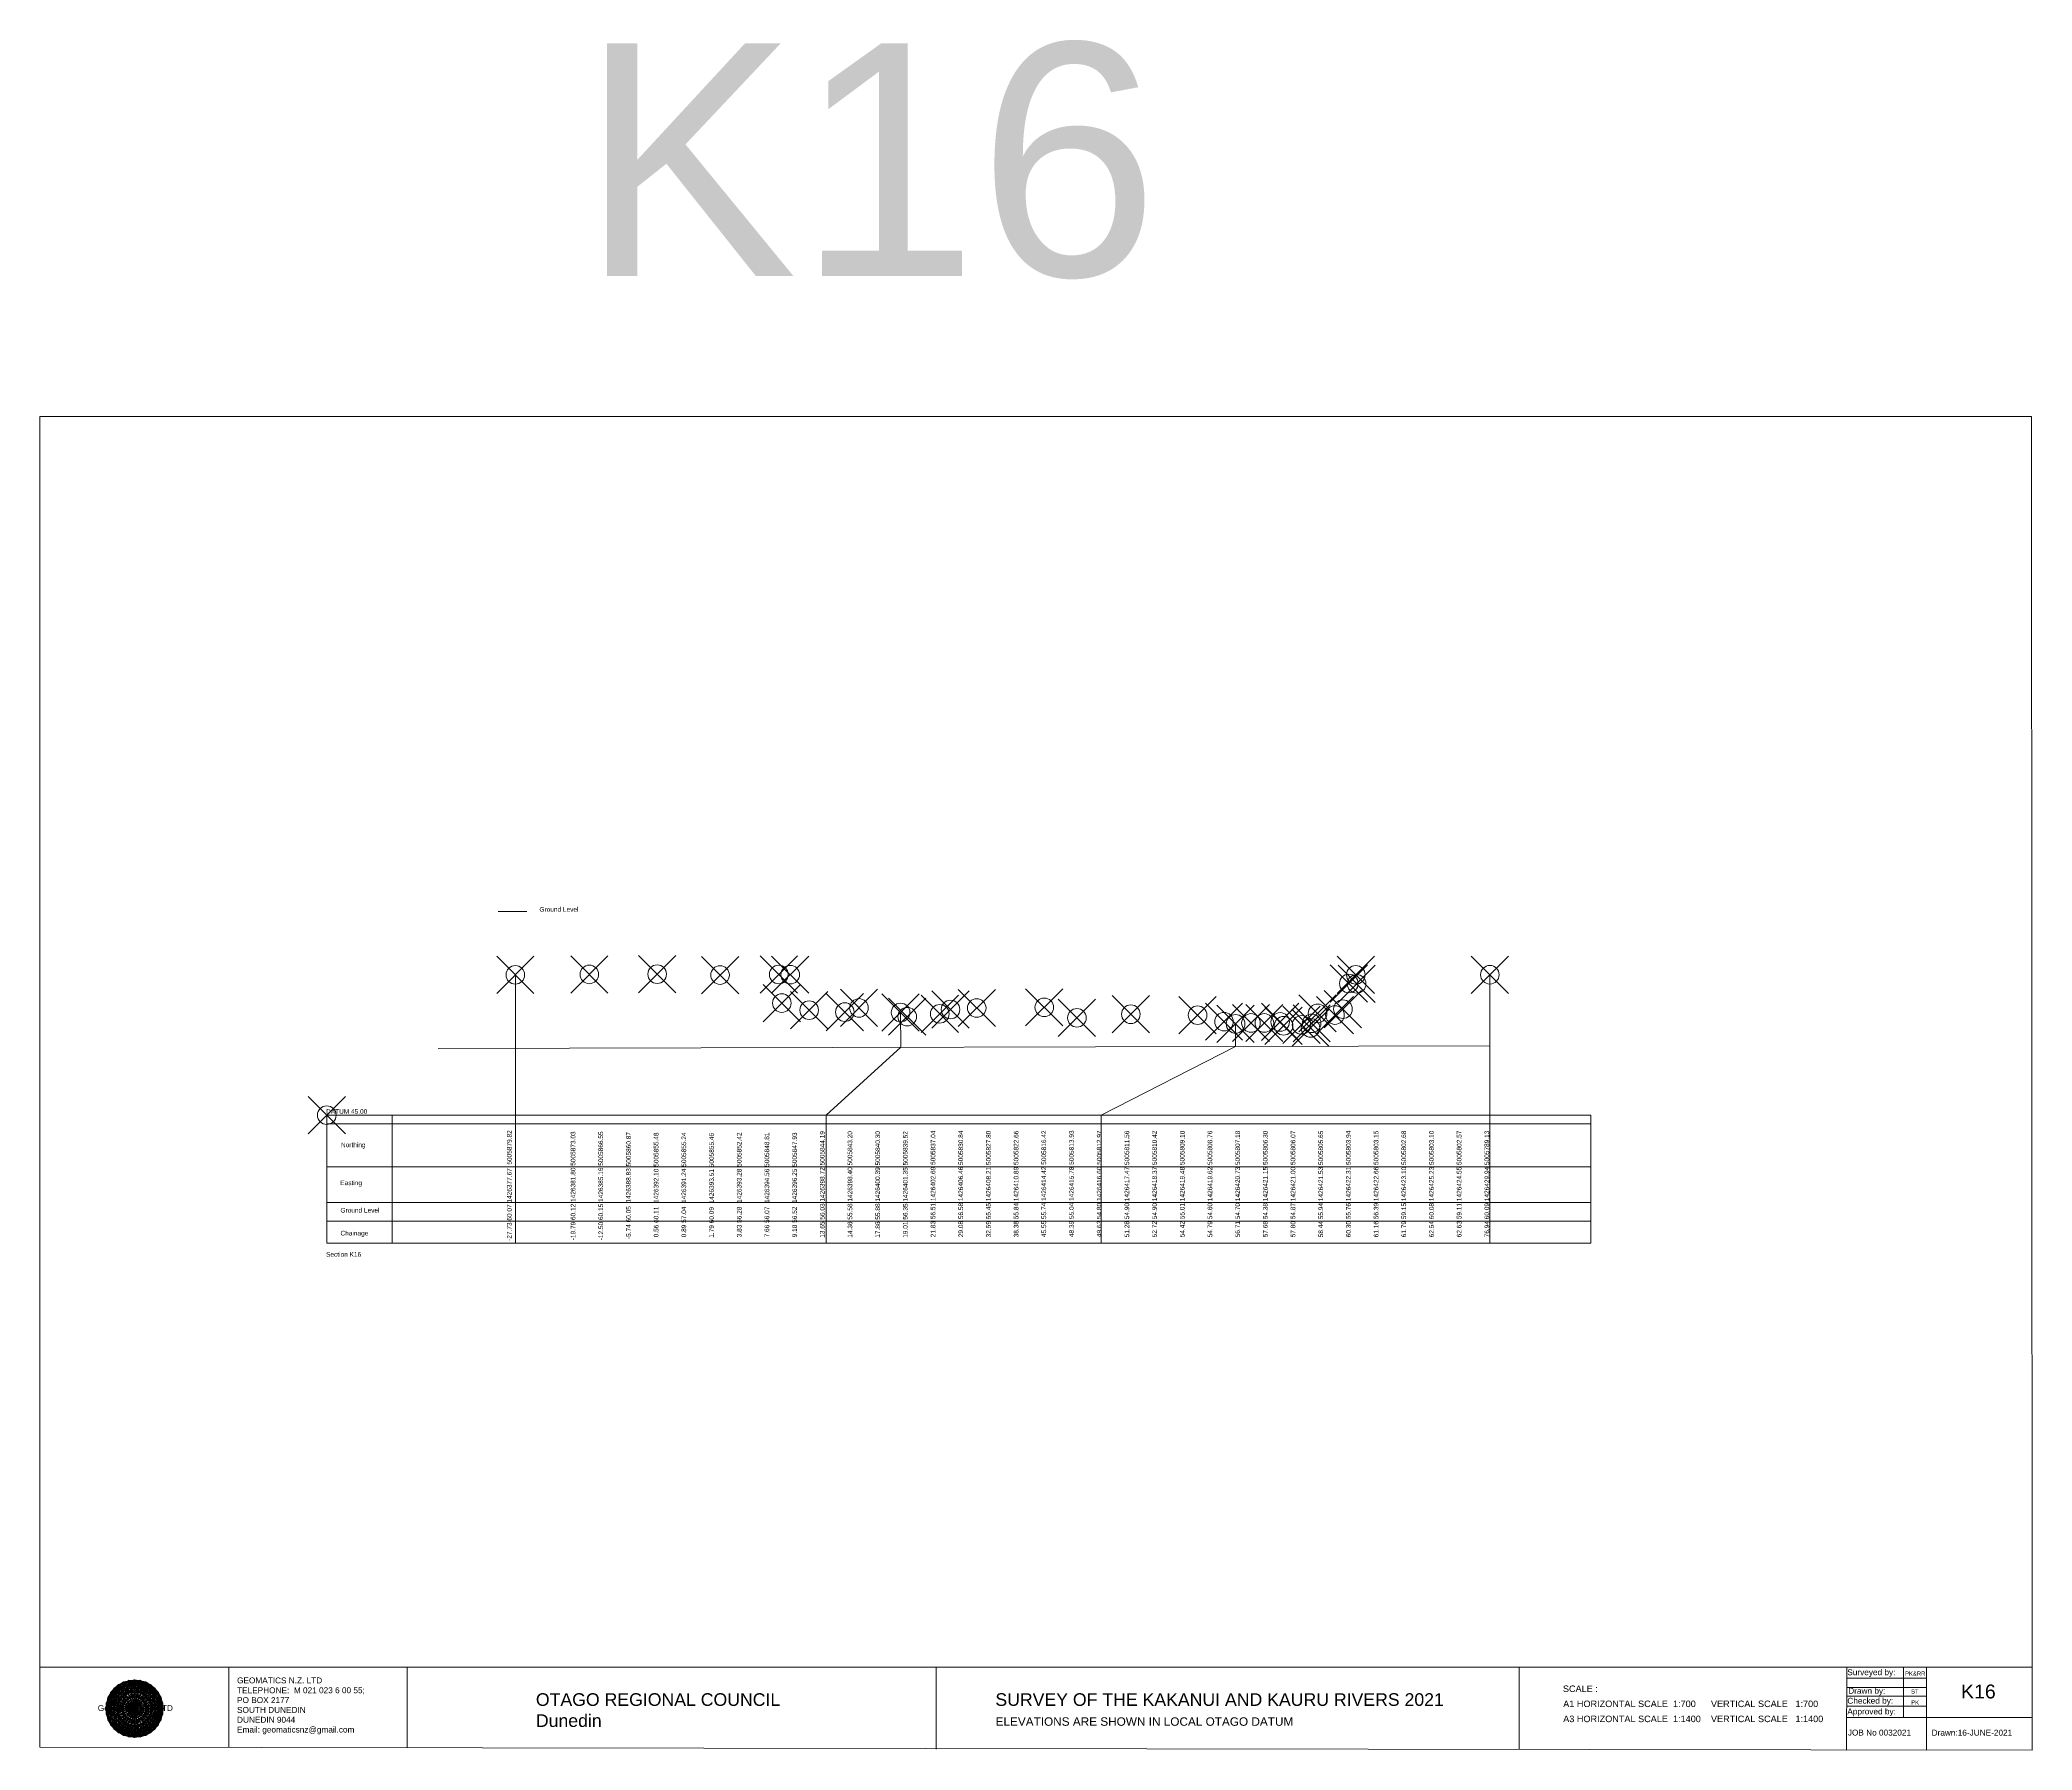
# Model space of a CAD drawing. Header units: millimetres. Extents: x -13548260 to 13046302109, y -19137686871 to 1424966580.
# Drawn here: x -1304308 to -1090309, y -23210 to 160512 of the extents above; entities that cross this region are included whole.
import ezdxf

# ---------------------------------------------------------------- set-up
doc = ezdxf.new("R2010")
doc.units = ezdxf.units.MM
doc.header["$PDMODE"] = 35
doc.header["$PDSIZE"] = 2000
doc.layers.get('0').update_dxf_attribs({"lineweight": 0})
doc.layers.add('geo', color=7, linetype='Continuous', lineweight=0)
doc.styles.get("Standard").update_dxf_attribs({"font": 'arial.ttf'})

# ---------------------------------------------------------------- blocks, each defined once
blk = doc.blocks.new('Geomatics_Circle_SPT')
at = {"layer": 'geo', "color": 2, "linetype": 'Continuous', "lineweight": 0}
for p, q in [((0, 25.2), (-25.2, 0)), ((-24.7, 4.9), (-4.9, 24.7)), ((-24.7, -4.9), (4.9, 24.7)), ((-9.7, 23.3), (-23.3, 9.6)), ((9.7, 23.3), (-23.3, -9.7)), ((-21, 14), (-14, 21)), ((-21, -14), (14, 21)), ((0, 0), (-17.8, 17.8)), ((-14, 21), (21, -14)), ((23.3, -9.7), (-9.7, 23.3)), ((-4.9, 24.7), (24.7, -4.9)), ((25.2, 0), (0, 25.2)), ((0, 0), (17.8, 17.8)), ((4.9, 24.7), (24.7, 4.9)), ((23.3, 9.7), (9.7, 23.3)), ((14, 21), (21, 14)), ((17.8, 18.1), (17.8, 18.1)), ((4.9, -24.7), (-24.7, 4.9)), ((-24.7, 0), (0, -24.7)), ((-23.3, 9.7), (9.7, -23.3)), ((14, -21), (-21, 14)), ((0, 0), (-17.8, -17.8)), ((21, 14), (-14, -21)), ((-9.7, -23.3), (23.3, 9.7)), ((24.7, 4.9), (-4.9, -24.7)), ((0, 0), (17.8, -17.8)), ((0, -24.8), (25.2, 0)), ((-4.9, -24.7), (-24.7, -4.9)), ((-23.3, -9.7), (-9.7, -23.3)), ((-14, -21), (-21, -14)), ((24.7, -4.9), (4.9, -24.7)), ((9.7, -23.3), (23.3, -9.7)), ((21, -14), (14, -21)), ((-17.8, -17.8), (-17.8, -17.8)), ((4.9, -24.7), (4.9, -24.7)), ((18.1, -17.8), (18.1, -17.8))]:
    blk.add_line(p, q, dxfattribs=at)
at = {"layer": 'geo', "color": 1, "linetype": 'Continuous', "lineweight": 0}
for p, q in [((-25.2, 0), (9.7, 23.3)), ((-25.2, 0), (-9.6, 23.3)), ((-4.9, 24.8), (-24.7, -4.9)), ((4.9, 24.7), (-24.7, 4.9)), ((14, 21), (-24.7, -4.9)), ((-14, 21), (-24.7, 4.9)), ((-23.3, 9.7), (0, 25.2)), ((-23.3, -9.6), (0, 25.2)), ((-23.3, -9.6), (17.8, 17.8)), ((-23.3, 9.7), (-17.8, 17.9)), ((-23.3, -9.6), (-17.8, 17.9)), ((-23.3, 9.7), (17.8, 17.8)), ((4.9, 24.8), (-21, -14)), ((-4.9, 24.7), (-21, 14)), ((14, 21), (-21, 14)), ((-14, 21), (-21, -14)), ((-17.9, 17.6), (-17.9, 17.6)), ((-17.8, 17.8), (9.7, 23.3)), ((-17.8, 17.8), (-9.6, 23.3)), ((-17.8, -17.8), (9.7, 23.3)), ((-17.8, -17.8), (-9.7, 23.3)), ((-9.7, -23.3), (-17.8, 17.8)), ((-17.8, 17.8), (9.7, -23.3)), ((-17.8, 17.8), (23.3, -9.6)), ((-17.8, 17.8), (23.3, 9.7)), ((4.9, 24.7), (-14, 21)), ((-4.9, 24.7), (-14, -20.9)), ((0, 0), (-14, 21)), ((-14, 21), (-4.9, -24.7)), ((-14, 21), (-14, 21)), ((24.7, -4.9), (-14, 21)), ((21, 14), (-14, 21)), ((-9.8, 23.1), (-9.8, 23.1)), ((-9.7, 23.3), (0, 25.2)), ((-9.7, 23.3), (0, -25.2)), ((-9.7, -23.3), (0, 25.2)), ((-9.6, 23.3), (17.8, -17.8)), ((-9.6, 23.3), (25.2, 0)), ((-9.6, 23.3), (17.8, 17.8)), ((-9.6, -23.3), (17.8, 17.9)), ((0, 0), (-4.9, 24.7)), ((-4.9, 24.7), (-4.9, 24.7)), ((21, -14), (-4.9, 24.7)), ((24.8, 4.9), (-4.9, 24.7)), ((14, 21), (-4.9, 24.7)), ((-0.2, 25.1), (-0.2, 25.1)), ((0, 25.2), (9.7, -23.3)), ((0, 25.2), (23.3, -9.7)), ((0, 25.2), (23.3, 9.7)), ((0, 25.2), (9.7, 23.3)), ((0, 0), (4.9, 24.7)), ((0, -25.2), (9.7, 23.3)), ((0, 0), (14, 21)), ((21, 14), (4.9, 24.8)), ((14, -21), (4.9, 24.7)), ((24.7, -4.9), (4.9, 24.7)), ((4.9, 24.7), (4.9, 24.7)), ((4.9, -24.7), (14, 21)), ((9.4, 23.3), (9.4, 23.3)), ((9.7, 23.3), (17.8, -17.8)), ((9.7, 23.3), (25.2, 0)), ((9.7, 23.3), (17.8, 17.9)), ((17.8, 17.8), (9.7, -23.3)), ((21, -14), (14, 21)), ((24.7, 4.9), (14, 21)), ((14, 21), (14, 21)), ((17.6, 17.9), (17.6, 17.9)), ((17.8, 17.8), (23.3, -9.7)), ((17.8, 17.8), (23.3, 9.7)), ((-25.2, 0), (23.3, 9.7)), ((-25.2, 0), (-23.3, 9.7)), ((-23.3, -9.7), (-25.2, 0)), ((-9.6, -23.3), (-25.2, 0)), ((9.7, -23.3), (-25.2, 0)), ((21, 14), (-24.7, 4.9)), ((-21, 14), (-24.7, -4.9)), ((0, 0), (-24.7, 4.9)), ((-24.7, 4.9), (-21, -14)), ((-24.7, 4.9), (-4.9, -24.7)), ((-24.7, 4.9), (14, -21)), ((-24.7, 4.9), (-24.7, 4.9)), ((0, 0), (-24.7, -4.9)), ((-17.8, -17.8), (-23.3, 9.7)), ((0, -25.2), (-23.3, 9.7)), ((-23.3, 9.7), (17.8, -17.8)), ((-23.3, 9.7), (25.2, 0)), ((-23.3, 9.4), (-23.3, 9.4)), ((-23.3, -9.7), (25.2, 0)), ((0, 0), (-21, 14)), ((-21, 14), (-14, -21)), ((-21, 14), (4.9, -24.7)), ((-21, 14), (-21, 14)), ((24.7, 4.9), (-21, 14)), ((0, 0), (-21, -14)), ((-17.8, -17.8), (23.3, 9.7)), ((-14, -21), (24.7, 4.9)), ((0, 0), (-14, -21)), ((25.2, 0), (-9.6, -23.3)), ((-4.9, -24.7), (21, 14)), ((0, 0), (-4.9, -24.7)), ((0, 0), (21, 14)), ((23.3, 9.7), (0, -25.2)), ((0, 0), (24.8, 4.9)), ((0, 0), (4.9, -24.7)), ((0, 0), (14, -21)), ((0, 0), (21, -14)), ((0, 0), (24.8, -4.9)), ((4.9, -24.7), (24.7, 4.9)), ((25.2, 0), (9.7, -23.3)), ((14, -21), (21, 14)), ((23.3, 9.7), (17.8, -17.8)), ((24.7, -4.9), (21, 14)), ((21, 14), (21, 14)), ((21, -14), (24.7, 4.9)), ((23.1, 9.8), (23.1, 9.8)), ((23.3, 9.7), (25.2, 0)), ((25.2, 0), (23.3, -9.6)), ((24.7, 4.9), (24.7, 4.9)), ((25.1, 0.2), (25.1, 0.2)), ((-25.2, 0), (23.3, -9.7)), ((-25.1, -0.2), (-25.1, -0.2)), ((-24.7, -4.9), (-24.7, -4.9)), ((-24.7, -4.9), (-14, -21)), ((-24.7, -4.9), (4.9, -24.7)), ((-24.7, -4.9), (21, -14)), ((-17.8, -17.8), (-23.3, -9.7)), ((0, -25.2), (-23.3, -9.6)), ((17.8, -17.8), (-23.3, -9.6)), ((-23.1, -9.8), (-23.1, -9.8)), ((-21, -14), (24.7, -4.9)), ((-21, -14), (-21, -14)), ((-21, -14), (-4.9, -24.7)), ((-21, -14), (14, -21)), ((23.3, -9.7), (-17.8, -17.8)), ((-14, -21), (21, -14)), ((-4.9, -24.7), (24.7, -4.9)), ((23.3, -9.6), (0, -25.2)), ((4.9, -24.7), (21, -14)), ((14, -21), (24.7, -4.9)), ((23.3, -9.6), (17.8, -17.8)), ((21, -14), (21, -14)), ((23.3, -9.4), (23.3, -9.4)), ((24.7, -4.9), (24.7, -4.9)), ((-9.6, -23.3), (-17.8, -17.8)), ((9.7, -23.3), (-17.8, -17.8)), ((-17.6, -17.9), (-17.6, -17.9)), ((-14, -21), (-14, -21)), ((-14, -21), (4.9, -24.7)), ((17.8, -17.8), (-9.7, -23.3)), ((0, -25.2), (-9.7, -23.3)), ((-9.4, -23.3), (-9.4, -23.3)), ((-4.9, -24.7), (14, -21)), ((-4.9, -24.7), (-4.9, -24.7)), ((9.7, -23.3), (0, -25.2)), ((0.2, -25.1), (0.2, -25.1)), ((4.9, -24.7), (4.9, -24.7)), ((17.8, -17.8), (9.7, -23.3)), ((9.8, -23.1), (9.8, -23.1)), ((14, -21), (14, -21)), ((17.9, -17.6), (17.9, -17.6))]:
    blk.add_line(p, q, dxfattribs=at)
at = {"layer": 'geo', "color": 114, "linetype": 'Continuous', "lineweight": 0}
for p, q in [((17.9, 17.8), (-25.2, 0)), ((-24.7, 4.9), (14, 21)), ((9.7, 23.3), (-23.3, 9.7)), ((-20.9, 14), (4.9, 24.7)), ((0, 25.2), (-17.8, 17.8)), ((-17.8, 17.8), (0, -25.2)), ((-14, 21), (-4.9, 24.7)), ((4.9, -24.7), (-14, 21)), ((0, 0), (-9.7, 23.3)), ((-4.9, 24.7), (14, -21)), ((17.8, -17.8), (0, 25.2)), ((0, 0), (9.7, 23.3)), ((4.9, 24.7), (21, -14)), ((23.3, -9.7), (9.7, 23.3)), ((14, 21), (24.7, -4.9)), ((25.2, 0), (17.8, 17.8)), ((-24.7, -4.9), (21, 14)), ((-14, -21), (-24.7, 4.9)), ((0, 0), (-23.3, 9.7)), ((-23.3, 9.7), (-9.7, -23.3)), ((0, 0), (-23.3, -9.7)), ((-4.9, -24.7), (-21, 14)), ((24.8, 4.9), (-20.9, -14)), ((0, 0), (-9.7, -23.3)), ((0, 0), (23.3, 9.7)), ((0, 0), (9.7, -23.3)), ((0, 0), (23.3, -9.7)), ((21, 14), (24.7, 4.9)), ((-25.2, 0), (-17.8, -17.8)), ((-21, -14), (-24.7, -4.9)), ((-17.8, -17.8), (25.2, 0)), ((24.8, -4.9), (-14, -21)), ((-9.6, -23.3), (23.3, -9.7)), ((21, -14), (-4.9, -24.8)), ((0, -25.2), (17.9, -17.8)), ((14, -21), (4.9, -24.8))]:
    blk.add_line(p, q, dxfattribs=at)
at = {"layer": 'geo', "color": 250, "linetype": 'Continuous', "lineweight": 0}
for p, q in [((-17.8, 17.8), (17.8, 17.8)), ((-17.8, -17.8), (-17.8, 17.8)), ((-14, 21), (-14, 21)), ((14, 21), (-14, 21)), ((-14, 20.9), (-14, -21)), ((-9.7, 23.3), (9.7, 23.3)), ((-9.7, -23.3), (-9.7, 23.3)), ((-4.9, 24.7), (4.9, 24.7)), ((-4.9, 24.7), (-4.9, -24.7)), ((0, 0), (0, 25.2)), ((4.9, 24.7), (4.9, -24.7)), ((9.7, -23.3), (9.7, 23.3)), ((14, 21), (14, -21)), ((17.8, -17.8), (17.8, 17.8)), ((0, 0), (-25.2, 0)), ((24.7, 4.9), (-24.7, 4.9)), ((-24.7, 4.9), (-24.7, -4.9)), ((-23.3, 9.7), (23.3, 9.7)), ((-23.3, 9.7), (-23.3, 9.7)), ((-23.3, -9.7), (-23.3, 9.7)), ((21, 14), (-21, 14)), ((-21, 14), (-21, -14)), ((0, 0), (0, -25.2)), ((0, 0), (25.2, 0)), ((21, 14), (21, 14)), ((21, -14), (21, 14)), ((23.3, 9.7), (23.3, -9.7)), ((24.7, 4.9), (24.7, 4.9)), ((24.7, -4.9), (24.7, 4.9)), ((-24.7, -4.9), (24.7, -4.9)), ((23.3, -9.7), (-23.3, -9.7)), ((-21, -14), (21, -14)), ((17.8, -17.8), (-17.8, -17.8)), ((-14, -21), (14, -21)), ((9.7, -23.3), (-9.7, -23.3)), ((-4.9, -24.7), (4.9, -24.7))]:
    blk.add_line(p, q, dxfattribs=at)
blk = doc.blocks.new('GeomaticsNZ TITLE BLOCK')
at = {"color": 7, "linetype": 'Continuous', "lineweight": 0}
for p, q in [((0, 94.9), (0, 1579.2)), ((0, 1579.2), (2363.4, 1579.2)), ((2363.4, 1579.2), (2364, 94.9)), ((2364, 94.9), (0, 94.9)), ((0, 94.9), (0, 0)), ((15.9, 94.9), (2364, 94.9)), ((224.3, 95.2), (224.3, -0.3)), ((2364, 94.9), (382.6, 94.9)), ((435.8, 95.2), (435.8, -0.7)), ((1063.4, 94.9), (1063.4, -2.4)), ((1755.4, 94.9), (1755.4, -2.6)), ((2143.9, 94.9), (2143.7, -3)), ((2211.5, 94.9), (2211.5, 36.1)), ((2238.6, 94.8), (2238.6, -3.2)), ((2364, -3.5), (2364, 94.9)), ((2143.9, 81.9), (2238.6, 81.7)), ((2143.9, 71), (2238.6, 71)), ((2143.6, 60.4), (2238.6, 60.4)), ((2143.8, 48.6), (2238.6, 48.6)), ((2143.8, 35.4), (2364, 35.3)), ((0, 0), (2364, -3.5))]:
    blk.add_line(p, q, dxfattribs=at)
at = {"color": 7, "linetype": 'Continuous', "lineweight": 0, "xscale": 1.36, "yscale": 1.36, "zscale": 1.36}
blk.add_blockref('Geomatics_Circle_SPT', (112.4, 45.7), dxfattribs=at)
at = {"color": 7, "linetype": 'Continuous', "lineweight": 0}
for s, p in [('PK&RR', (2213.2, 84.8)), ('ST', (2220.3, 63.6)), ('PK', (2220.4, 50.6))]:
    blk.add_text(s, height=5, dxfattribs=at).set_placement(p)
at = {"color": 7, "linetype": 'Continuous', "lineweight": 0, "attachment_point": 1}
for s, width, heights, insert, char_height in [('{\\C256;GEOMATICS N.Z. LTD                   \\PTELEPHONE:  M 021 023 6 00 55;\\PPO BOX 2177\\PSOUTH DUNEDIN\\PDUNEDIN 9044\\PEmail: geomaticsnz@gmail.com}', 3535.727, [94.7], (234, 82.7), 7), ('{\\C256;Surveyed by:}', 3535.727, [0], (2144.7, 92.4), 7), ('{\\C256;Geomatics N.Z. LTD                   }', 125.079, [15.8], (68.8, 49.9), 7), ('{\\C256;OTAGO REGIONAL COUNCIL\\PDunedin}', 3535.727, [0], (588.6, 64), 15), ('{\\C256;SURVEY OF THE KAKANUI AND KAURU RIVERS 2021}', 3535.727, [0], (1133.8, 64), 15), ('{\\C256;Checked by:}', 3535.727, [0], (2144.7, 58.6), 7), ('{\\C256;Drawn by:}', 3535.727, [0], (2145.8, 70.4), 7), ('{\\C256;ELEVATIONS ARE SHOWN IN LOCAL OTAGO DATUM}', 3535.727, [0], (1134.1, 35.4), 10), ('{\\C256;Approved by:}', 3535.727, [0], (2144.7, 45.9), 7), ('{\\C256;JOB No 0032021}', 3535.727, [0], (2145.3, 20.8), 7), ('{\\C256;Drawn:16-JUNE-2021}', 3535.727, [0], (2244.7, 20.7), 7)]:
    blk.add_mtext_dynamic_manual_height_columns(s, width=width, gutter_width=159, heights=heights, dxfattribs=dict(at, insert=insert, char_height=char_height))

msp = doc.modelspace()

# ---------------------------------------------------------------- linework, layer by layer
at = {"color": 1, "linetype": 'Continuous', "lineweight": 0}
msp.add_line((-1255074.78, 66878.515), (-1252002.607, 66878.515), dxfattribs=at)
at = {"color": 2, "true_color": 0xf1eb1f}
msp.add_line((-1253233.546, 60071), (-1253233.546, 31248.305), dxfattribs=at)
at = {"color": 40, "true_color": 0xf8d731}
msp.add_line((-1148556.337, 60085), (-1148556.337, 31248.305), dxfattribs=at)
at = {"color": 7, "linetype": 'Continuous', "lineweight": 0}
for p, q in [((-1261519.51, 52162.302), (-1148556.337, 52463.036)), ((-1273488.859, 45000), (-1273488.859, 31248.305)), ((-1273488.859, 45000), (-1137719.644, 45000)), ((-1266475.71, 45000), (-1266475.71, 31248.305)), ((-1273488.859, 44076.552), (-1137719.644, 44076.552)), ((-1273488.859, 39458.613), (-1137719.644, 39458.613)), ((-1273488.859, 35602.182), (-1137719.644, 35602.182)), ((-1273488.859, 33627.919), (-1137719.644, 33627.919)), ((-1273488.859, 31248.305), (-1137719.644, 31248.305)), ((-1270307.695, 29878.784), (-1270307.695, 29878.784))]:
    msp.add_line(p, q, dxfattribs=at)
at = {"color": 7}
msp.add_line((-1273488.859, 45000), (-1137719.644, 45000), dxfattribs=at)
msp.add_line((-1273488.859, 45000), (-1137719.644, 45000), dxfattribs=at)
msp.add_line((-1273488.859, 45000), (-1137719.644, 45000), dxfattribs=at)
msp.add_line((-1137719.644, 45000), (-1137719.644, 31248.305))
at = {"color": 40, "true_color": 0xf8d731}
for points in [[(-1211849.976, 56033), (-1211840.023, 52294.56), (-1219856.203, 45000), (-1219856.203, 31248.305)], [(-1175873.252, 54804), (-1175866.827, 52390.329), (-1190293.95, 45000), (-1190293.95, 31248.305)]]:
    msp.add_lwpolyline(points, dxfattribs=at)
for p in [(-1253233.546, 60071), (-1245287.023, 60121), (-1238002.513, 60151), (-1224936.657, 60112), (-1223708.093, 60092), (-1162958.973, 60075), (-1231241.707, 60052), (-1163709.943, 59145), (-1162868.882, 59105), (-1224607.322, 57042), (-1221669.107, 56282), (-1217842.354, 56072), (-1216323.399, 56522), (-1207642.855, 55883), (-1206491.1, 56353), (-1203673.482, 56513), (-1196418.714, 56583), (-1187119.912, 55844), (-1167065.753, 55935), (-1164337.94, 56385), (-1211138.699, 55583), (-1192911.062, 55453), (-1179950.754, 55744), (-1177114.096, 55044), (-1174217.132, 54904), (-1172779.25, 54904), (-1171078.847, 55014), (-1170714.895, 54604), (-1168789.851, 54695), (-1167818.671, 54375), (-1167696.544, 54865), (-1165196.5, 55755)]:
    msp.add_point(p)
for p in [(-1148556.337, 60085), (-1211849.976, 56033), (-1175873.252, 54804)]:
    msp.add_point(p, dxfattribs=at)
at = {"color": 7, "linetype": 'Continuous', "lineweight": 0}
msp.add_point((-1273488.859, 45000), dxfattribs=at)

# ---------------------------------------------------------------- block references
at = {"color": 7, "linetype": 'Continuous', "lineweight": 0, "xscale": 90.52460151977424, "yscale": 90.52460151977424, "zscale": 90.52460151977424}
msp.add_blockref('GeomaticsNZ TITLE BLOCK', (-1304307.76, -22888.858), dxfattribs=at)

# ---------------------------------------------------------------- texts
at = {"color": 7, "linetype": 'Continuous', "lineweight": 0}
for s, height, p in [('Ground Level', 500, (-1250643.834, 66856.311)), ('DATUM 45.00', 500, (-1273559.606, 45146.766)), ('Northing', 500, (-1271962.6, 41560.657)), ('Easting', 500, (-1272035.405, 37481.59)), ('Ground Level', 500, (-1272017.328, 34533.521)), ('Chainage', 500, (-1272014.941, 32077.102)), ('Section K16', 500, (-1273559.617, 29797.682)), ('SCALE :  ', 700, (-1140711.102, -16965.385)), ('K16', 1500, (-1097949.434, -17657.439)), ('A1 HORIZONTAL SCALE  1:700      VERTICAL SCALE   1:700 ', 700, (-1140678.701, -18583.064)), ('A3 HORIZONTAL SCALE  1:1400    VERTICAL SCALE   1:1400 ', 700, (-1140678.701, -20200.743))]:
    msp.add_text(s, height=height, dxfattribs=at).set_placement(p)
for s, p in [('-27.73 60.07 1426377.67  5005879.82', (-1253631.458, 31494.792)), ('-19.79 60.12 1426381.80 5005873.03', (-1246783.145, 31565.756)), ('-12.50 60.15 1426385.16 5005866.55', (-1243808.798, 31565.756)), ('-5.74 60.05  1426388.83 5005860.87', (-1240834.451, 31691.414)), (' 0.56 60.11  1426392.10 5005855.48', (-1237860.103, 31684.593)), (' 0.89 57.04  1426391.24 5005855.24', (-1234885.756, 31684.593)), (' 1.79 60.09  1426393.51 5005855.46', (-1231911.409, 31637.526)), (' 3.83 56.28  1426393.28 5005852.42', (-1228937.061, 31684.252)), (' 7.66 56.07  1426394.56 5005848.81', (-1225962.714, 31680.5)), (' 9.18 56.52  1426396.25 5005847.93', (-1222988.366, 31684.593)), (' 14.36 55.58 1426398.40 5005843.20', (-1217039.672, 31637.526)), (' 17.86 55.88 1426400.39 5005840.30', (-1214065.324, 31637.526)), (' 19.01 56.35 1426401.35 5005839.52', (-1211090.977, 31637.526)), (' 21.83 56.51 1426402.69 5005837.04', (-1208116.629, 31693.119)), (' 29.08 56.58 1426406.46 5005830.84', (-1205142.282, 31693.119)), (' 32.59 55.45 1426408.21 5005827.80', (-1202167.935, 31684.252)), (' 38.38 55.84 1426410.89 5005822.66', (-1199193.587, 31684.252)), (' 45.55 55.74 1426414.42 5005816.42', (-1196219.24, 31704.716)), (' 48.39 55.04 1426415.78 5005813.93', (-1193245.234, 31704.716)), (' 51.28 54.90 1426417.47 5005811.56', (-1187296.539, 31684.593)), (' 52.72 54.90 1426418.37 5005810.42', (-1184322.533, 31684.593)), (' 54.42 55.01 1426419.48 5005809.10', (-1181348.185, 31684.593)), (' 54.79 54.60 1426419.62 5005808.76', (-1178374.179, 31684.593)), (' 56.71 54.70 1426420.73 5005807.18', (-1175400.172, 31684.593)), (' 57.68 54.38 1426421.15 5005806.30', (-1172425.825, 31684.593)), (' 57.80 54.87 1426421.00 5005806.07', (-1169451.478, 31684.593)), (' 58.44 55.94 1426421.53 5005805.65', (-1166477.471, 31684.593)), (' 60.30 55.76 1426422.31 5005803.94', (-1163503.124, 31687.321)), (' 61.16 56.39 1426422.66 5005803.15', (-1160528.777, 31687.321)), (' 61.79 59.15 1426423.10 5005802.68', (-1157554.429, 31687.321)), (' 62.54 60.08 1426425.23 5005803.10', (-1154580.082, 31687.321)), (' 62.63 59.11 1426424.55 5005802.57', (-1151605.734, 31687.321))]:
    msp.add_text(s, height=500, rotation=90).set_placement(p)
at = {"color": 40, "true_color": 0xf8d731}
for s, p in [(' 13.65 56.03 1426398.72 5005844.19', (-1220014.019, 31637.526)), (' 49.63 54.80 1426416.60 5005812.97', (-1190270.886, 31704.716)), (' 76.94 60.09 1426429.94 5005789.13', (-1148631.387, 31680.5))]:
    msp.add_text(s, height=500, rotation=90, dxfattribs=at).set_placement(p)
at = {"insert": (-1246262.763, 160139.013), "char_height": 25000, "attachment_point": 1}
msp.add_mtext_dynamic_manual_height_columns('K16', width=97508.68034, gutter_width=25000, heights=[0], dxfattribs=at)

doc.saveas('drawing.dxf')
